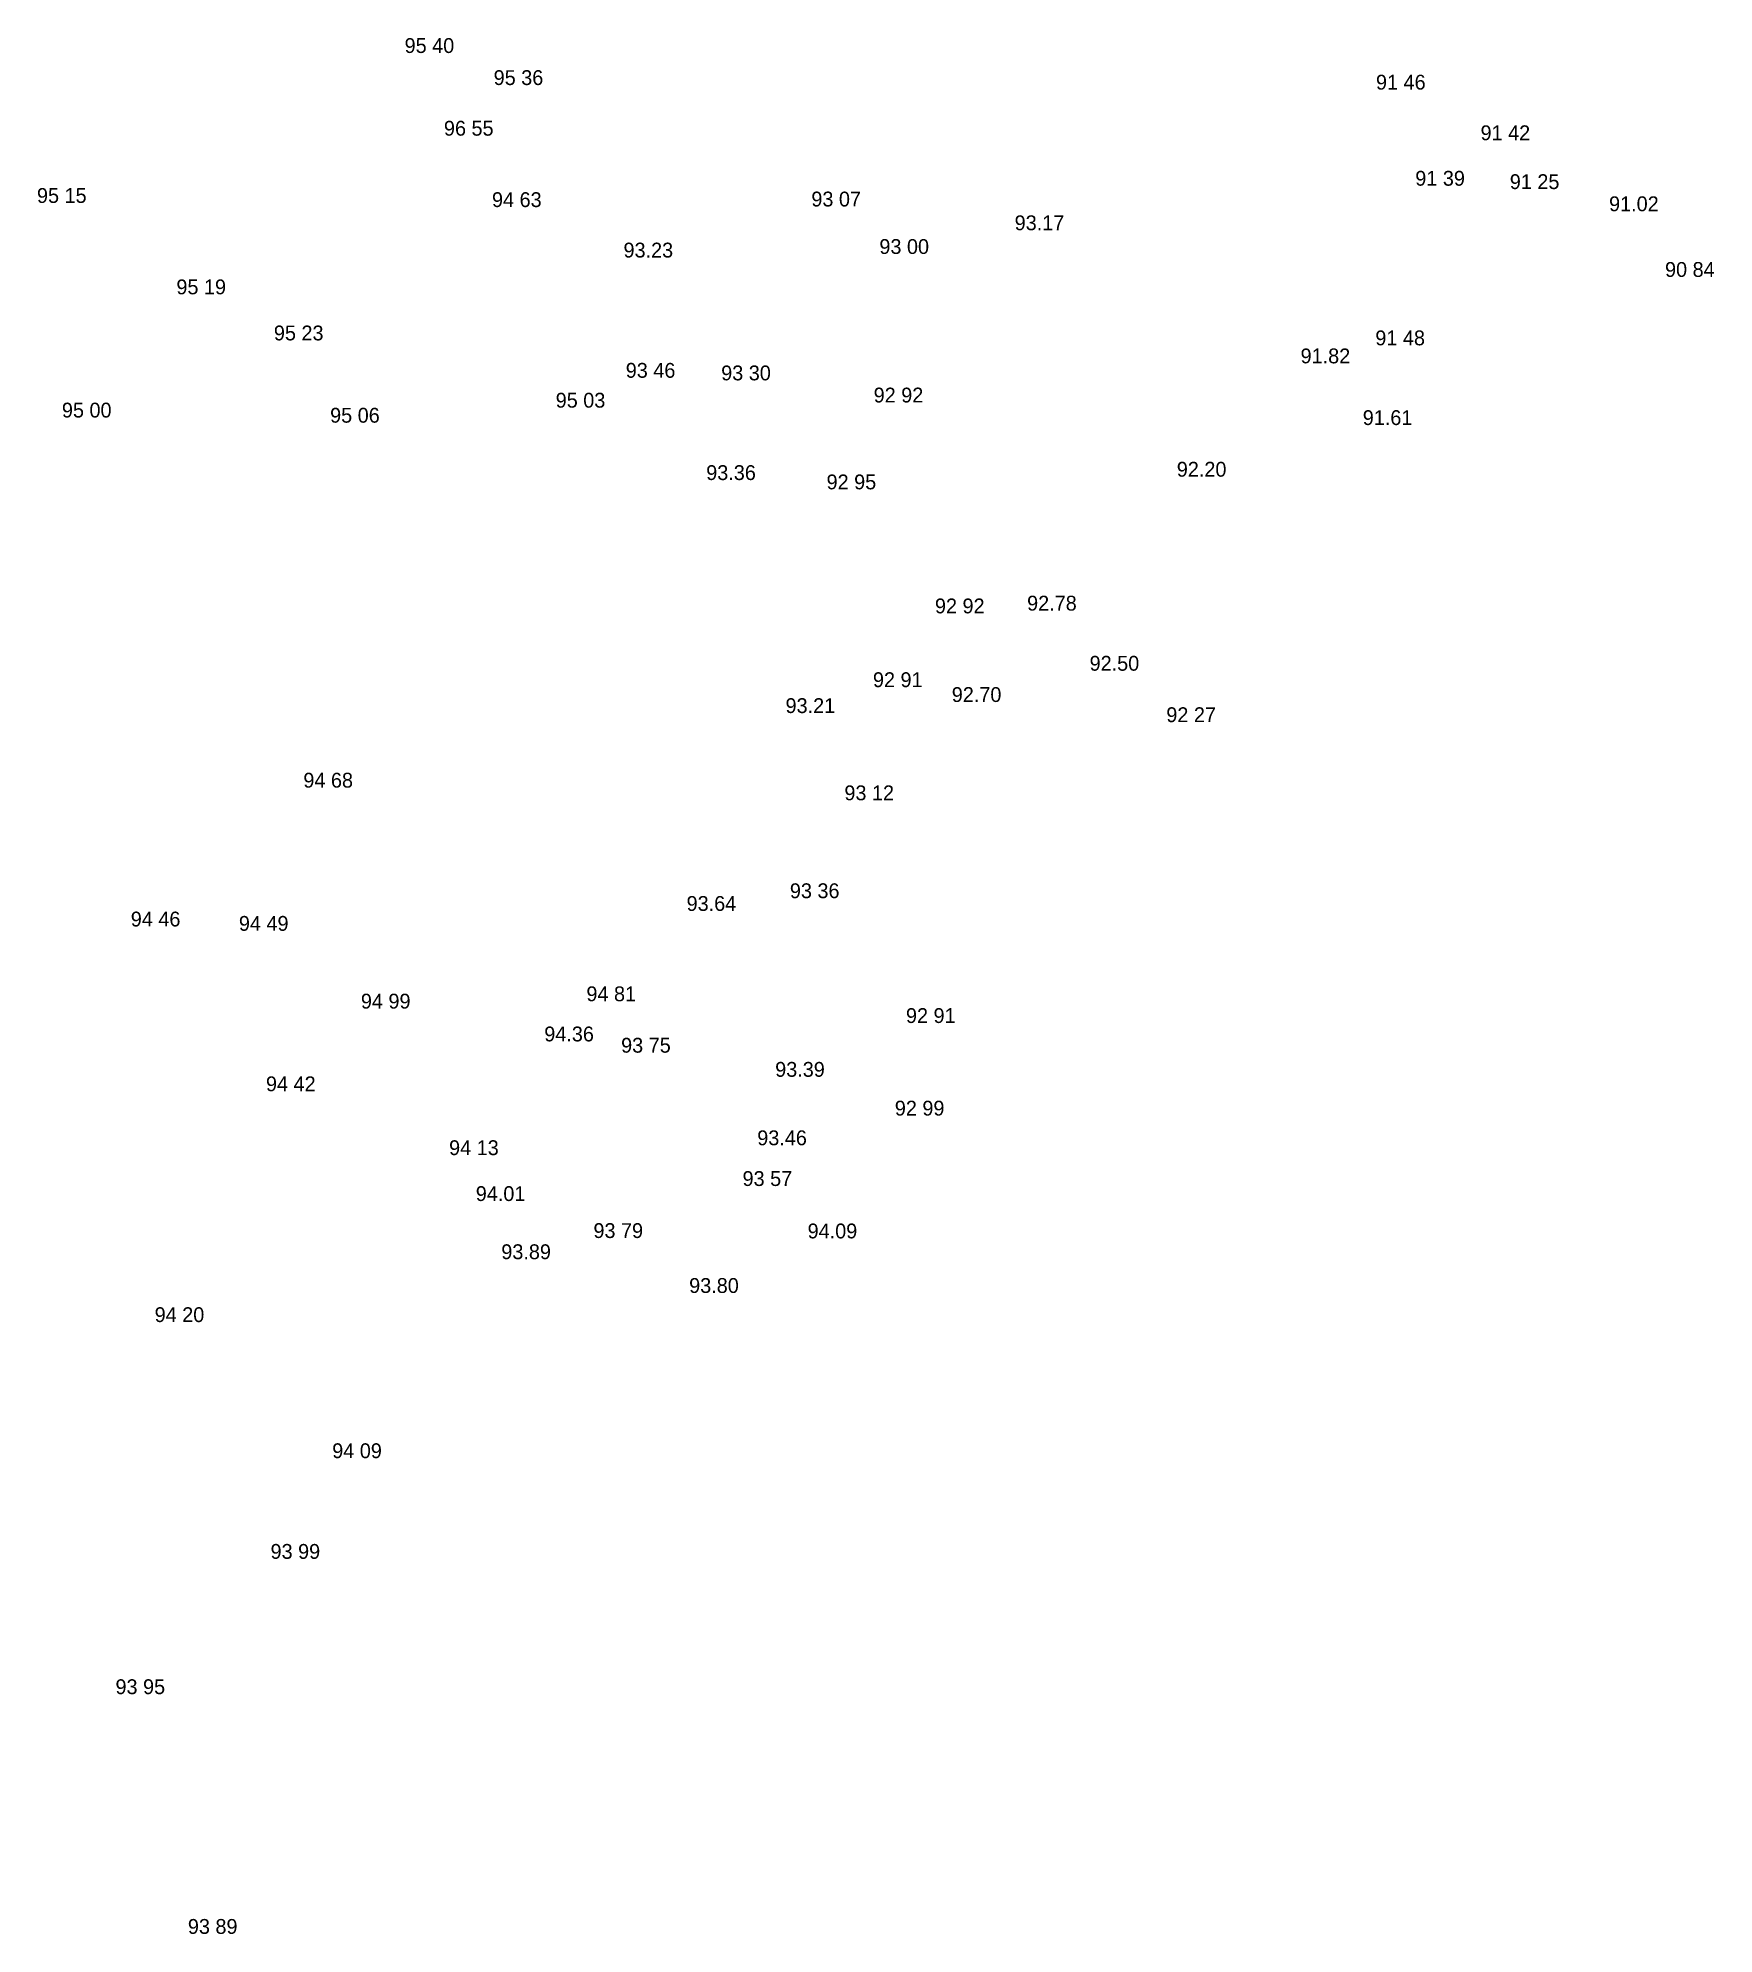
# Model space of a CAD drawing. Extents: x -596077 to -594406, y -1157387 to -1156999.
# Drawn here: x -594593.2 to -594508.4, y -1157369.1 to -1157273.2 of the extents above; entities that cross this region are included whole.
import ezdxf

# ---------------------------------------------------------------- set-up
doc = ezdxf.new("R2010")
doc.units = 0
doc.layers.add('Vrstva 12', color=7, linetype='Continuous')

msp = doc.modelspace()

# ---------------------------------------------------------------- texts
at = {"layer": 'Vrstva 12'}
for s, p in [('95 40', (-594574.669, -1157274)), ('95 36', (-594570.166, -1157275.62)), ('91 46', (-594525.546, -1157275.85)), ('96 55', (-594572.68, -1157278.18)), ('91 42', (-594520.259, -1157278.41)), ('91 39', (-594523.559, -1157280.71)), ('91 25', (-594518.78, -1157280.88)), ('95 15', (-594593.26, -1157281.58)), ('94 63', (-594570.249, -1157281.79)), ('93 07', (-594554.099, -1157281.76)), ('91.02', (-594513.759, -1157282)), ('93.17', (-594543.819, -1157282.96)), ('93.23', (-594563.599, -1157284.34)), ('93 00', (-594550.659, -1157284.16)), ('90 84', (-594510.929, -1157285.32)), ('95 19', (-594586.209, -1157286.2)), ('95 23', (-594581.279, -1157288.53)), ('91 48', (-594525.579, -1157288.78)), ('91.82', (-594529.359, -1157289.69)), ('93 46', (-594563.486, -1157290.42)), ('93 30', (-594558.659, -1157290.55)), ('92 92', (-594550.949, -1157291.67)), ('95 00', (-594591.999, -1157292.43)), ('95 03', (-594567.029, -1157291.93)), ('95 06', (-594578.436, -1157292.69)), ('91.61', (-594526.215, -1157292.81)), ('92.20', (-594535.619, -1157295.42)), ('93.36', (-594559.416, -1157295.59)), ('92 95', (-594553.33, -1157296.06)), ('92.78', (-594543.189, -1157302.19)), ('92 92', (-594547.849, -1157302.33)), ('92.50', (-594540.029, -1157305.23)), ('92 91', (-594550.985, -1157306.06)), ('92.70', (-594546.999, -1157306.81)), ('93.21', (-594555.405, -1157307.37)), ('92 27', (-594536.149, -1157307.83)), ('94 68', (-594579.789, -1157311.14)), ('93 12', (-594552.429, -1157311.78)), ('93.64', (-594560.409, -1157317.373)), ('93 36', (-594555.186, -1157316.73)), ('94 46', (-594588.516, -1157318.16)), ('94 49', (-594583.049, -1157318.38)), ('94 99', (-594576.879, -1157322.31)), ('94 81', (-594565.475, -1157321.94)), ('92 91', (-594549.315, -1157323.04)), ('94.36', (-594567.606, -1157323.97)), ('93 75', (-594563.72, -1157324.54)), ('93.39', (-594555.929, -1157325.76)), ('94 42', (-594581.679, -1157326.49)), ('92 99', (-594549.879, -1157327.72)), ('94 13', (-594572.419, -1157329.72)), ('93.46', (-594556.836, -1157329.22)), ('93 57', (-594557.579, -1157331.28)), ('94.01', (-594571.07, -1157332.04)), ('93 79', (-594565.119, -1157333.91)), ('94.09', (-594554.289, -1157333.93)), ('93.89', (-594569.779, -1157334.98)), ('93.80', (-594560.279, -1157336.687)), ('94 20', (-594587.309, -1157338.16)), ('94 09', (-594578.329, -1157345.04)), ('93 99', (-594581.449, -1157350.13)), ('93 95', (-594589.29, -1157356.97)), ('93 89', (-594585.629, -1157369.09))]:
    msp.add_text(s, height=0.75, dxfattribs=at).set_placement(p)

doc.saveas('drawing.dxf')
